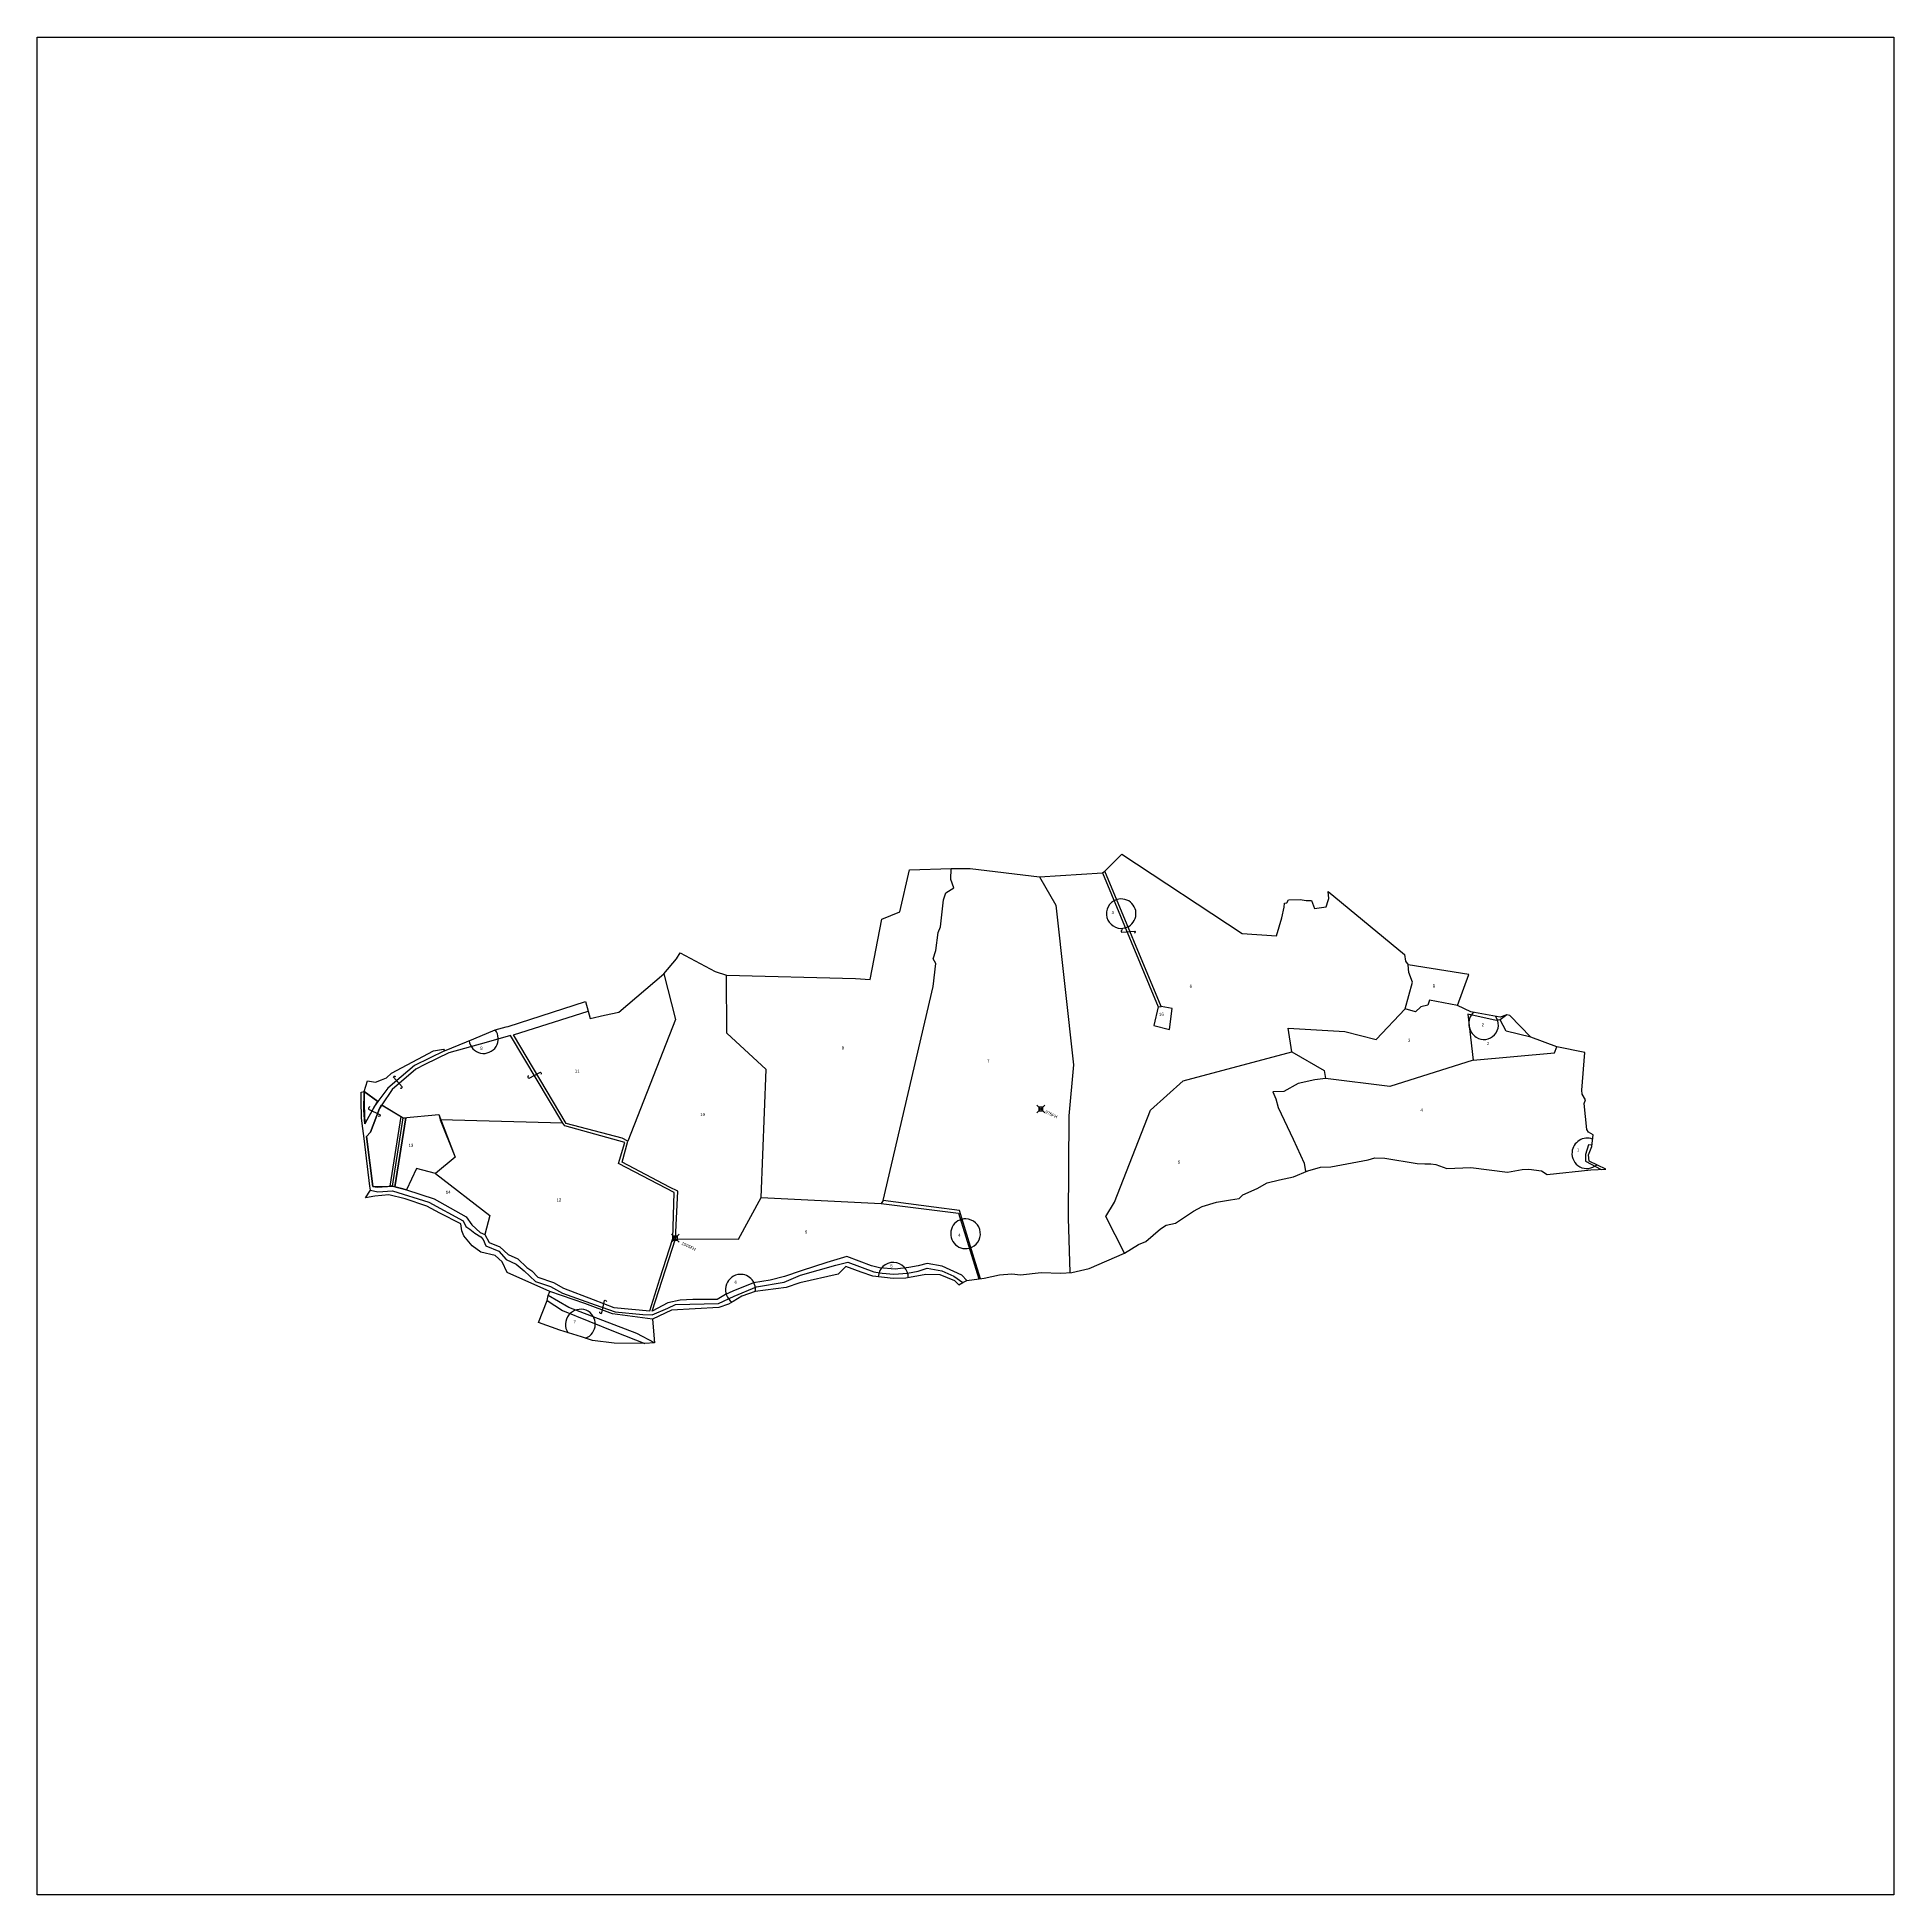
# Model space of a CAD drawing. Header units: inches. Extents: x 150418 to 152795, y 178163 to 180541.
import ezdxf

# ---------------------------------------------------------------- set-up
doc = ezdxf.new("R2010")
doc.units = ezdxf.units.IN
doc.header["$MEASUREMENT"] = 0
doc.header["$PDMODE"] = 67
doc.header["$PDSIZE"] = 5
for name, color, linetype in [('BORDER-B', 3, 'CONTINUOUS'), ('IMAGE', 7, 'CONTINUOUS'), ('LINK', 4, 'CONTINUOUS'), ('NO', 1, 'CONTINUOUS'), ('PARCEL', 6, 'CONTINUOUS'), ('ROAD', 2, 'CONTINUOUS'), ('TRIG-P', 2, 'CONTINUOUS'), ('TRIG-T', 1, 'CONTINUOUS')]:
    doc.layers.add(name, color=color, linetype=linetype)
picture_1 = doc.add_image_def('image1.tif', size_in_pixel=(11309, 11313))

msp = doc.modelspace()

# ---------------------------------------------------------------- linework, layer by layer
at = {"layer": 'BORDER-B'}
for points in [[(151598.2, 178944.1), (151593, 178949.2), (151574, 178956.7), (151555.6, 178957.3), (151530.4, 178952.7), (151513.9, 178952), (151488, 178955.1), (151473.1, 178960.4), (151453.5, 178967.6), (151443.5, 178957.9), (151394.6, 178946.7), (151377.2, 178940.5), (151337.4, 178935.5), (151320.2, 178929.6), (151309.3, 178922.8), (151303.1, 178919.3), (151290.7, 178914.9), (151230.3, 178911.8), (151205.7, 178900.3), (151208.5, 178869.8), (151196, 178868.8), (151156.8, 178869.2), (151129.1, 178872.9), (151115.1, 178877.3), (151087.4, 178886), (151060, 178895.9), (151071.2, 178924.2), (151072.4, 178930.5), (151074.3, 178935.4), (151019.8, 178959.7), (151013.3, 178973.4), (151004.6, 178981.8), (150986, 178985.8), (150975.1, 178994.2), (150964.5, 179007), (150961.7, 179013.2), (150960.4, 179022.2), (150933.7, 179035.6), (150916.8, 179044.9), (150889.1, 179054.3), (150868.3, 179059.3), (150850.2, 179057.7), (150838.4, 179055.5), (150844.9, 179065.2), (150844, 179070.5), (150836.5, 179131.5), (150835, 179144.2), (150833.4, 179157.3), (150832.8, 179180), (150832.9, 179190.8), (150836.6, 179191.5), (150840.9, 179205.2), (150851.2, 179203.6), (150859, 179206.4), (150865.5, 179209.2), (150871.5, 179215.1), (150925.6, 179243.4), (150938.1, 179245.9), (150939.6, 179243.4), (150977, 179259), (151004.4, 179270.5), (151018.4, 179274.3), (151021.2, 179274.9), (151120.2, 179306.9), (151123.3, 179294.5), (151126.1, 179284.8), (151144.5, 179289.2), (151162.8, 179293.1), (151220.4, 179342.2), (151236.6, 179361.5), (151241.3, 179369), (151286.1, 179345.3), (151300.5, 179340.4), (151465.8, 179336.3), (151484.7, 179334.9), (151499.4, 179412), (151522.4, 179421.7), (151534.9, 179475.2), (151588.1, 179476.8), (151612.4, 179477.1), (151701.4, 179466.2), (151782.1, 179471.5), (151785.1, 179473.7), (151806.6, 179495.5), (151960.7, 179393.7), (152004.9, 179390.9), (152011.8, 179413.7), (152014.6, 179427.4), (152014.8, 179432.6), (152017.9, 179433), (152020.2, 179436.8), (152034.9, 179437.3), (152042.7, 179436.1), (152049.6, 179436.1), (152053.4, 179425.9), (152068.3, 179427.8), (152070.9, 179436.1), (152071.8, 179438.5), (152070.9, 179447.5), (152168.6, 179366.8), (152170, 179358.5), (152173.5, 179353.8)], [(152426.2, 179092.1), (152405, 179102.2), (152404.1, 179110.6), (152408.3, 179121), (152410.1, 179135.9), (152404.4, 179139.4), (152402.1, 179143), (152398.8, 179176), (152400.3, 179181.1), (152396.1, 179188.2), (152395.5, 179193.3), (152399.4, 179241.4), (152363.7, 179248.6), (152330.3, 179261.1), (152303.3, 179289), (152299.6, 179289.8), (152291.3, 179286.8), (152253.5, 179293.4), (152236.3, 179301.7), (152250.8, 179341.3), (152173.5, 179353.8)], [(151598.2, 178944.1), (151603.1, 178947.1), (151608.5, 178949.6), (151630.3, 178952.5), (151650, 178957), (151665.8, 178958), (151677.2, 178957), (151703.3, 178959.9), (151728.5, 178958.9), (151742.8, 178959.9), (151765, 178964.9), (151810, 178984.6), (151828.2, 178995.5), (151837.5, 178999.7), (151856.4, 179015.8), (151863.3, 179020.3), (151875.3, 179023.1), (151898.7, 179038.5), (151909.4, 179044.4), (151928, 179049.9), (151945.9, 179053), (151956.9, 179054.7), (151961.7, 179059.2), (151979.9, 179067.4), (151993, 179074.7), (152008.8, 179078.4), (152026.4, 179082.2), (152044.9, 179090.1), (152061.1, 179094.9), (152074.5, 179095.3), (152122, 179103.9), (152130.5, 179106.7), (152143.6, 179106.4), (152184.9, 179099.5), (152194.5, 179098.8), (152202.4, 179099.1), (152208.6, 179098.1), (152222.7, 179093), (152253.7, 179094.3), (152300.5, 179088.5), (152319.4, 179091.6), (152328, 179092.3), (152344.2, 179089.9), (152351.1, 179085.4), (152407.1, 179091.2), (152426.2, 179092.1)]]:
    msp.add_lwpolyline(points, dxfattribs=at)
at = {"layer": 'LINK'}
for points in [[(151807.6, 179398.5, 0.831026), (151806.9, 179395.3), (151823.3, 179396.9, -0.692977), (151822.6, 179394.2)], [(150882.6, 179196.3, 0.831026), (150885.5, 179197.7), (150874.4, 179209.7, -0.692977), (150876.9, 179210.9)], [(151047.2, 179211.8, 0.831026), (151047.8, 179208.6), (151062.3, 179216.3, -0.692977), (151062.8, 179213.5)], [(150844.6, 179171.5, 0.831026), (150842.4, 179169.1), (150857.1, 179161.8, -0.692977), (150855.1, 179159.8)], [(151138.1, 178909.6, 0.831026), (151140.9, 178908.1), (151144.5, 178924.1, -0.692977), (151146.8, 178922.6)]]:
    msp.add_lwpolyline(points, format="xyb", dxfattribs=at)
at = {"layer": 'PARCEL'}
for points in [[(151501, 179051.9), (151565.3, 179325.9), (151568.5, 179355.4), (151565.3, 179361.2), (151568.5, 179372.2), (151571.6, 179395.2), (151574.7, 179402.5), (151578.4, 179437), (151581.5, 179445.9), (151591.5, 179452.1), (151587.8, 179463.1), (151588.1, 179476.8)], [(151701.4, 179466.2), (151722.2, 179430.2), (151744.7, 179225.9), (151738.9, 179160.5), (151738.2, 179029.6), (151740.2, 178959.8)], [(152024.2, 179242.3), (152019.6, 179272.8), (152092.4, 179268.5), (152132.4, 179258.2), (152169.7, 179297.4), (152179, 179331.3), (152174, 179344), (152173.5, 179353.8)], [(151220.4, 179342.2), (151235.5, 179283.6), (151174.4, 179128)], [(151235.5, 179002.8), (151315.8, 179002.5), (151345.1, 179055.8), (151351.4, 179219.9), (151301.2, 179266.4), (151300.5, 179340.4)], [(151853.1, 179300), (151847.6, 179275.9), (151867.8, 179271.1), (151871.1, 179297.8), (151857.1, 179300.4)], [(152236.3, 179301.7), (152200.5, 179308.6), (152198.6, 179302), (152189.4, 179300.1), (152182.8, 179293.6), (152169.7, 179297.4)], [(152249.8, 179290.5), (152256.7, 179231.6), (152360.6, 179241.2), (152363.7, 179248.6)], [(152330.3, 179261.1), (152298.7, 179268.9), (152291, 179283.2)], [(151810, 178984.6), (151786.3, 179031.7), (151797.3, 179050), (151843.3, 179167.6), (151885.1, 179205.2), (152024.2, 179242.3), (152066, 179218.3), (152067.5, 179208.3), (152054, 179206.3), (152032.5, 179201.6), (152014.2, 179191.6), (152000.1, 179191.1), (152003.8, 179182.2), (152006.9, 179171.2), (152026.2, 179130.5), (152040.2, 179099.9), (152041.3, 179091.7), (152042.5, 179089.1)], [(152256.7, 179231.6), (152149.7, 179198.1), (152067.5, 179208.3)], [(150836.6, 179191.5), (150854.3, 179178.9)], [(150859.4, 179174.3), (150886.8, 179157.7), (150932.3, 179161.9), (150933.9, 179155.1), (150953.2, 179107.5), (150928.1, 179086.6), (150903.5, 179092.9), (150890.8, 179065.5)], [(151090.9, 179150.9), (150933.9, 179155.1)], [(150928.1, 179086.6), (150997.6, 179032.8), (150991, 179008.6)], [(151345.1, 179055.8), (151498.8, 179048)]]:
    msp.add_lwpolyline(points, dxfattribs=at)
for centre, radius, start, end in [((151805.9, 179419.2), 18.8, 99.3543, 268.7611), ((151806.1, 179419.2), 18.8, 268.3115, 99.8039), ((152272.1, 179278.6), 21.1, 137.4828, 236.0057), ((152270.3, 179276.7), 18.6, 237.4908, 36.9921), ((150989.7, 179259), 18.7, 187.514, 38.0126), ((152402, 179112), 19, 173.6474, 311.168), ((152402.5, 179112.4), 19.4, 68.8619, 175.0041), ((151606.6, 179009.5), 19, 88.2513, 284.7634), ((151606.8, 179009.5), 18.9, 284.1298, 88.8848), ((151514.1, 178953.6), 19.2, 358.6256, 178.0134), ((151318.8, 178938), 19.5, 100.8419, 235.5596), ((151318.7, 178938.6), 18.9, 350.6078, 100.7727), ((151114.1, 178893.2), 19.6, 69.6219, 212.4591), ((151113.2, 178893.8), 19.4, 290.6468, 66.4769)]:
    msp.add_arc(centre, radius, start, end, dxfattribs=at)
at = {"layer": 'ROAD'}
for points in [[(151782.1, 179471.5), (151853.1, 179300), (151857.1, 179300.4), (151785.1, 179473.7)], [(151608.5, 178949.6), (151601.9, 178956.4), (151576.7, 178967.9), (151557.7, 178971.4), (151546.2, 178968.3), (151534.2, 178966.1), (151516.5, 178964.3), (151496.6, 178965.7), (151486.4, 178968.3), (151454.6, 178980.3), (151428.9, 178972.7), (151396.1, 178962.1), (151374.9, 178954.6), (151356.7, 178950.2), (151335.1, 178946.6), (151308.9, 178936), (151299.2, 178931.6), (151288.6, 178925.4), (151257.6, 178925.4), (151241.2, 178924.5), (151225.7, 178921), (151205.4, 178910.4), (151235.5, 179002.8), (151238.1, 179063.9), (151227.5, 179069.2), (151166.9, 179101), (151174.4, 179128), (151167.1, 179131.8), (151095.4, 179150.4), (151027.7, 179264.1), (151123.3, 179294.5)], [(152299.6, 179289.8), (152291, 179283.2), (152286, 179282.4), (152249.8, 179290.5), (152249.8, 179290.5)], [(151202.6, 178910.8), (151215.4, 178951.9), (151231.8, 179003.2), (151233.6, 179062.1), (151162.3, 179099.2), (151170.5, 179126.1), (151093.5, 179147.8), (151090.9, 179150.9), (151024.1, 179263.2), (150993.1, 179254.4), (150945.3, 179241.1), (150914.3, 179226.1), (150902.8, 179220.3), (150872.7, 179194.2), (150859.4, 179174.3), (150856.3, 179169.9), (150844.8, 179139.4), (150839.9, 179134.1), (150847.9, 179069.9), (150853.2, 179069), (150873.1, 179070.4), (150890.8, 179065.5), (150926.2, 179054), (150967.4, 179031), (150974.5, 179020.8), (150985.3, 179011.2), (150991, 179008.6), (150996.8, 178998.4), (151010.5, 178992.6), (151021.1, 178982.9), (151033.5, 178977.2), (151045, 178966.1), (151051.2, 178962.1), (151059.2, 178953.7), (151079.1, 178947.1), (151091.9, 178939.6), (151130, 178925.4), (151156.5, 178915.2), (151202.6, 178910.8)], [(150939.6, 179243.4), (150901, 179224.7), (150867.2, 179195.8), (150854.3, 179178.9), (150849.9, 179172.6), (150837.7, 179150.1), (150836.4, 179167.6), (150836.6, 179191.5)], [(152408.5, 179123), (152404.4, 179123.2), (152400.3, 179110.8), (152400.2, 179102.4), (152420.3, 179091.9)], [(150844.9, 179065.2), (150854.1, 179063), (150873.1, 179064.4), (150919.6, 179049.8), (150963.4, 179025.9), (150966.9, 179018.8), (150972.2, 179015.3), (150978.4, 179010), (150986, 179005.5), (150989, 179002), (150992.6, 178994), (151009, 178987), (151018.7, 178976.3), (151031.5, 178970.6), (151041.7, 178962.2), (151055.9, 178948.5), (151075.4, 178941.8), (151090.8, 178933.4), (151132.4, 178918.4), (151158.1, 178909.5), (151193.5, 178906), (151205.5, 178905.6), (151225.4, 178914), (151235.5, 178918.7), (151290.4, 178920), (151310.3, 178929.7), (151339.1, 178941.7), (151374.5, 178947.4), (151395.3, 178956.3), (151440.4, 178969.1), (151455.9, 178973.1), (151489.1, 178960.7), (151499.7, 178958.9), (151514.8, 178957.6), (151532.5, 178958.9), (151546.2, 178961.6), (151557.7, 178965.6), (151576.3, 178962), (151591.8, 178955), (151603.1, 178947.1)], [(151626, 178951.9), (151617.9, 178977.6), (151598.8, 179039.1), (151566.1, 179043.5), (151501, 179051.9), (151498.8, 179048), (151597.5, 179036), (151623.6, 178951.6)], [(151071.2, 178924.2), (151090.6, 178911.2), (151157.9, 178883.8), (151196, 178868.8)], [(151208.5, 178869.8), (151185.8, 178881.6), (151098.6, 178915.2), (151072.4, 178930.5)], [(151205.7, 178900.3), (151154.8, 178906.8), (151119.4, 178920.1), (151074.3, 178935.4)]]:
    msp.add_lwpolyline(points, dxfattribs=at)
at = {"layer": 'TRIG-P'}
for p in [(151703.1, 179169.2), (151235.2, 179003.9)]:
    msp.add_point(p, dxfattribs=at)
at = {"layer": 'TRIG-T'}
for p, q in [((150870.1, 179070.2), (150884, 179159.4)), ((150873.1, 179070.4), (150886.8, 179157.7)), ((150876, 179069.6), (150889.9, 179158))]:
    msp.add_line(p, q, dxfattribs=at)
for points in [[(150837.7, 179150.1), (150852.1, 179175.8), (150854.3, 179178.9), (150836.6, 179191.5), (150836.5, 179174.4)], [(150847.9, 179069.9), (150839.9, 179134.1), (150844.8, 179139.4), (150856.3, 179169.9), (150859.1, 179174.5), (150886.8, 179157.7), (150932.3, 179161.9), (150953.2, 179107.5), (150928.1, 179086.6), (150903.5, 179092.9), (150890.8, 179065.5), (150873.1, 179070.4), (150863.2, 179069.7)], [(150884, 179159.4), (150886.8, 179157.7), (150889.9, 179158), (150876, 179069.6), (150873.1, 179070.4), (150870.1, 179070.2)]]:
    msp.add_lwpolyline(points, close=True, dxfattribs=at)

# ---------------------------------------------------------------- texts
at = {"layer": 'NO'}
for s, p in [('3', (151793.6, 179418.7)), ('6', (151893.5, 179324.3)), ('1', (152204.8, 179325.1)), ('16', (151854.3, 179288.4)), ('2', (152267.4, 179275.1)), ('3', (152173.1, 179255.1)), ('2', (152274.1, 179250.9)), ('8', (150985.3, 179244.9)), ('8', (151448.1, 179245.2)), ('7', (151634.2, 179228.5)), ('11', (151106.4, 179215.7)), ('10', (151267, 179160.1)), ('4', (152189, 179165.8)), ('13', (150893.5, 179120.6)), ('1', (152389.3, 179114.9)), ('5', (151878.5, 179099.1)), ('14', (150941.1, 179060.6)), ('12', (151083, 179050.6)), ('9', (151401, 179009.7)), ('4', (151597.1, 179005.5)), ('5', (151510.3, 178966.3)), ('6', (151310.9, 178945.5)), ('7', (151104.7, 178894.6))]:
    msp.add_text(s, height=4, dxfattribs=at).set_placement(p)
at = {"layer": 'TRIG-T'}
for s, p in [('976FH', (151708.1, 179164)), ('1005FH', (151242.4, 178995.8))]:
    msp.add_text(s, height=4, rotation=334.4562, dxfattribs=at).set_placement(p)

# ---------------------------------------------------------------- pictures from other files: only their frames are drawn
at = {"layer": 'IMAGE'}
image = msp.add_image(picture_1, insert=(150418, 178163.2), size_in_units=(2377.1, 2378), dxfattribs=at)
image.dxf.flags = 15

doc.saveas('drawing.dxf')
